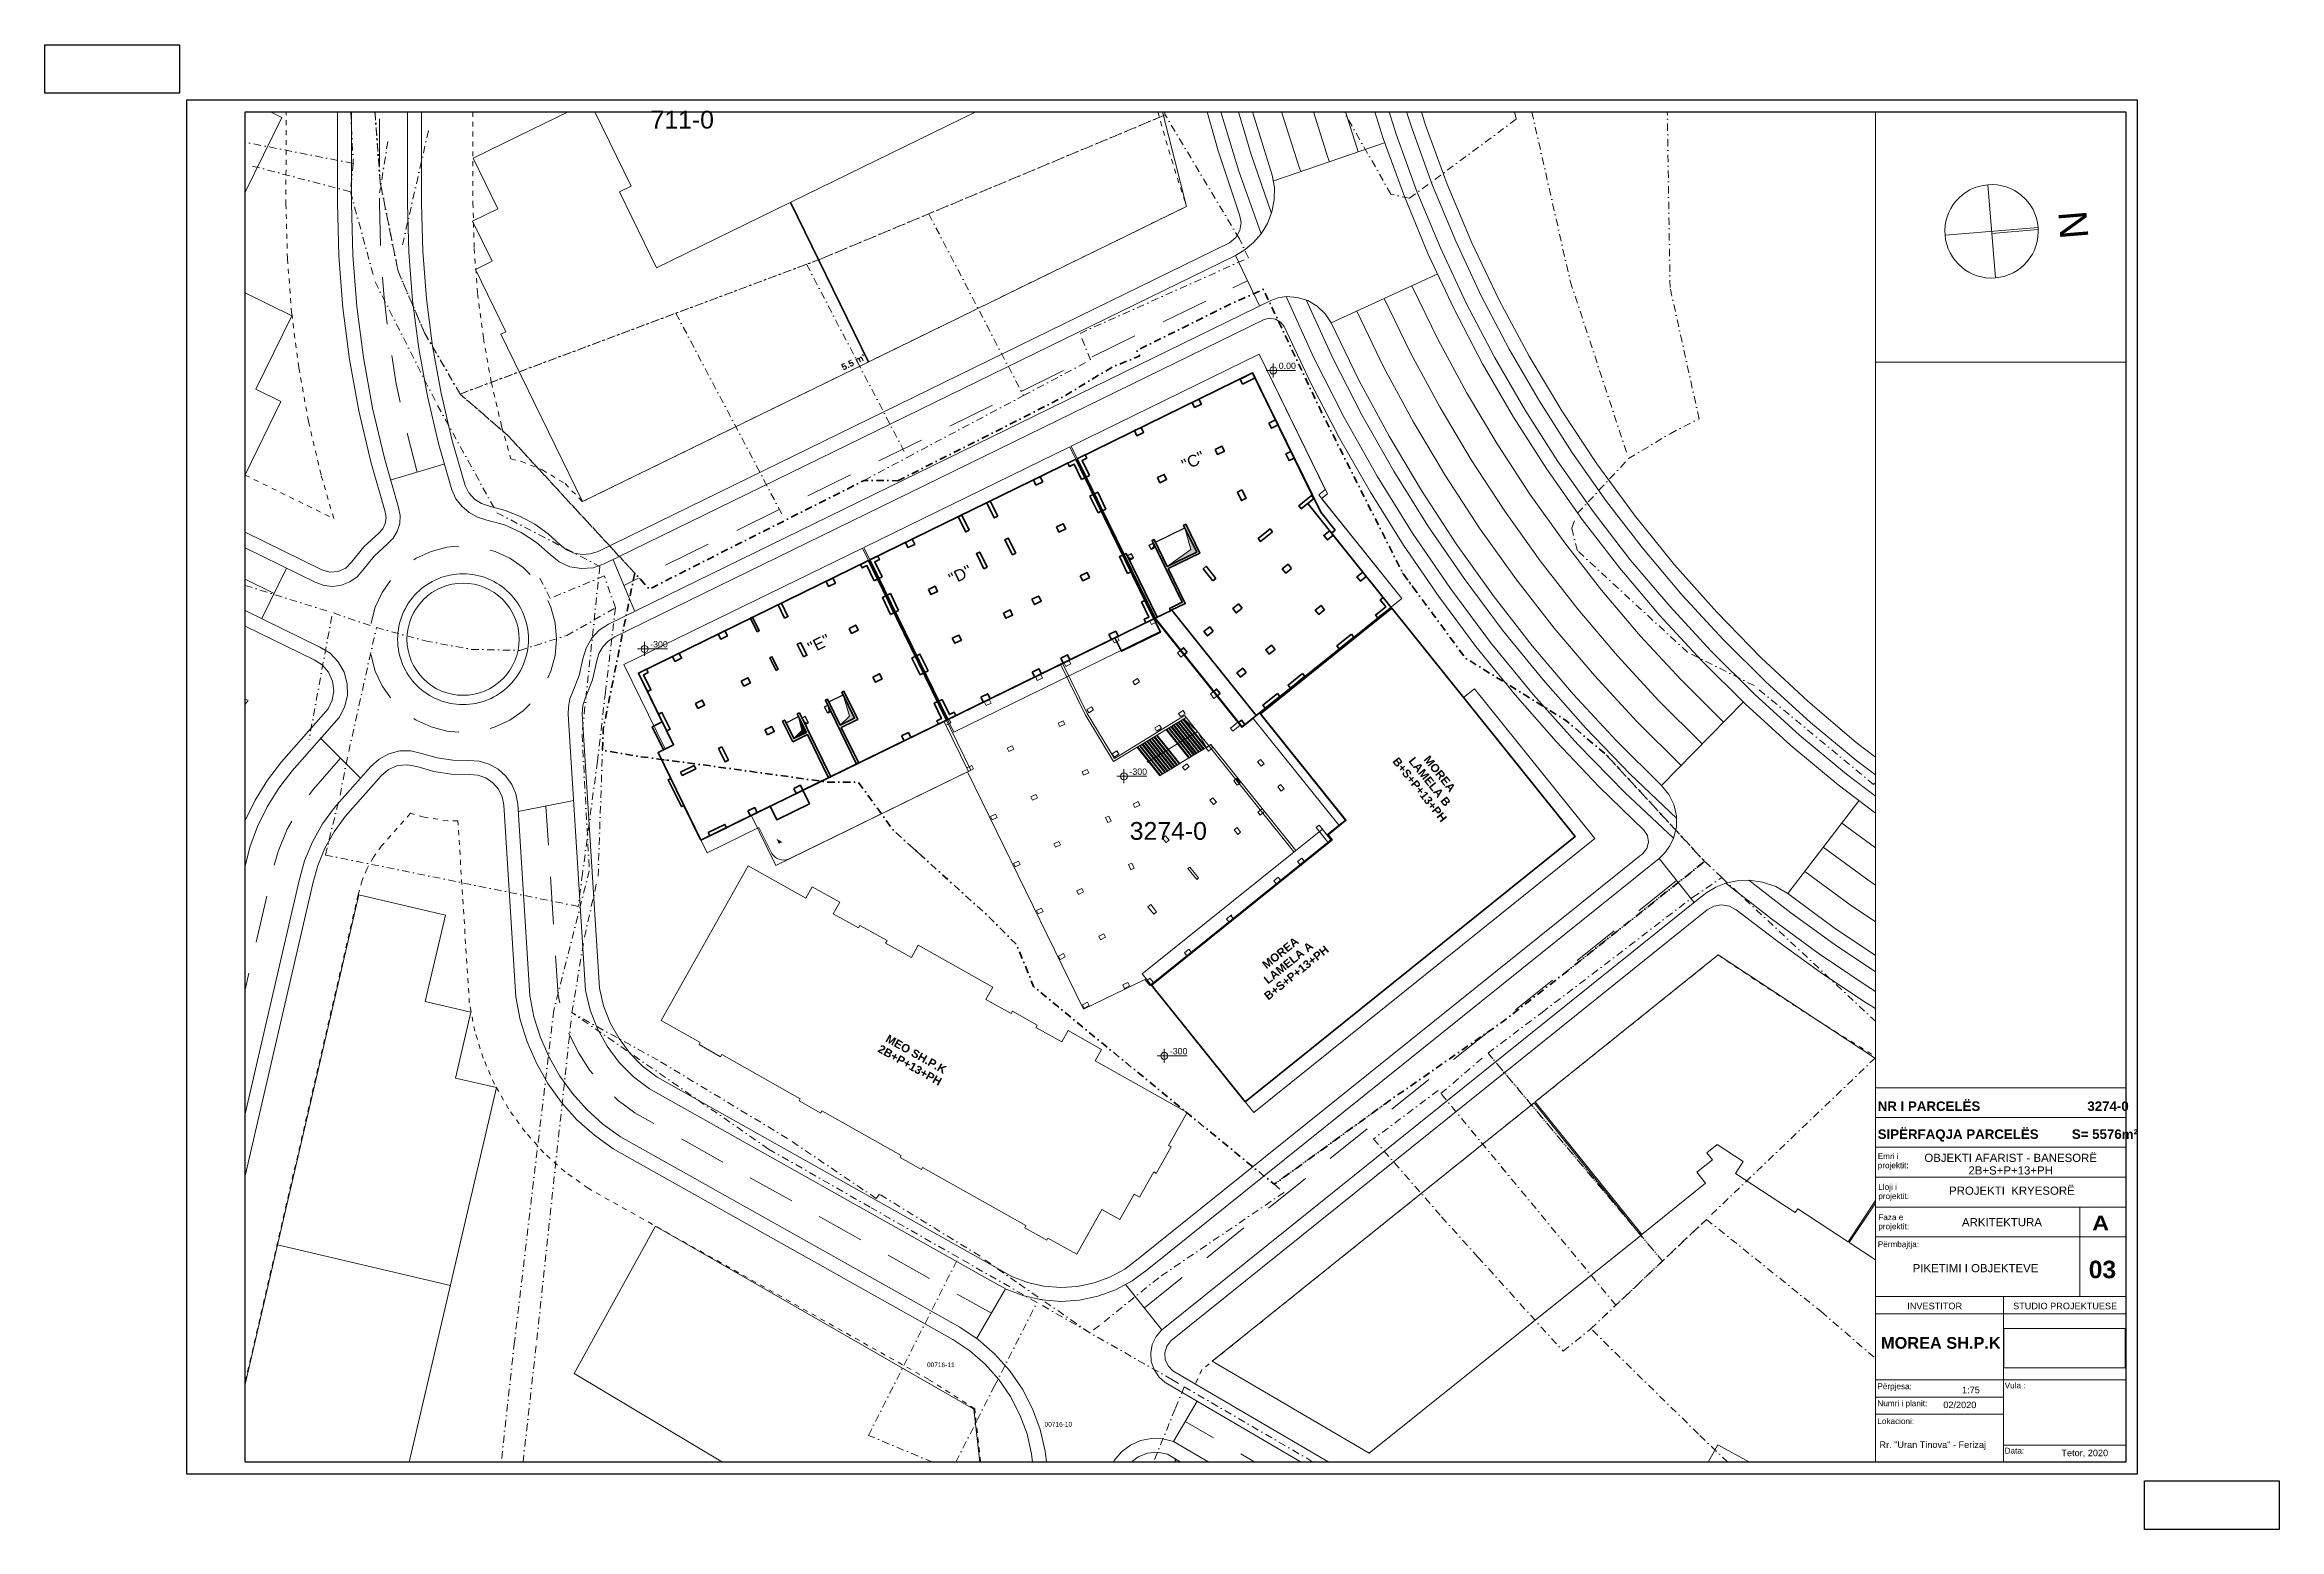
# Model space of a CAD drawing. Header units: centimetres. Extents: x 13137 to 37050, y -49019 to -33132.
import ezdxf

# ---------------------------------------------------------------- set-up
doc = ezdxf.new("R2010")
doc.units = ezdxf.units.CM
doc.header["$MEASUREMENT"] = 0
doc.header["$XCLIPFRAME"] = 0
doc.linetypes.add('Dashed', pattern=[105.833333, 52.916667, -52.916667])
doc.linetypes.add('Dot & Dashed', pattern=[167.569441, 79.375, -44.097222, 0, -44.097218])
for name, color, linetype, lineweight in [('2D Drafting - General_Pen_No__2', 8, 'Continuous', 15), ('A - Bodrumi -2 Polyline_Pen_No__75', 6, 'Continuous', 20), ('A - Fleta_Pen_No__1', 7, 'Continuous', 13), ('A - Fleta_Pen_No__42', 8, 'Continuous', 25), ('A - objekti 1 gjendja faktike_Pen_No__2', 8, 'Continuous', 15), ('A - Parcelat gjeodezike_Pen_No__101', 252, 'Continuous', 13), ('A - Parcelat_Pen_No__101', 252, 'Continuous', 13), ('A - Perdhesa Polyine_Pen_No__6', 5, 'Continuous', 35), ('A - Pllaka Perdhes_Pen_No__42', 8, 'Continuous', 25), ('A - Pllaka Suteren_Pen_No__42', 8, 'Continuous', 25), ('A - Rrugë_Pen_No__1', 7, 'Continuous', 13), ('A - Shtyllat_Pen_No__7', 7, 'Continuous', 35), ('A- Ndertesat_Pen_No__1', 7, 'Continuous', 13), ('A- Ndertesat_Pen_No__101', 252, 'Continuous', 13), ('AA - Vija ndërtimore_Pen_No__101', 252, 'Continuous', 13), ('AA - Vija ndërtimore_Pen_No__27', 7, 'Continuous', 35), ('Drawing & Figure_Pen_No__1', 7, 'Continuous', 13), ('Drawing & Figure_Pen_No__101', 252, 'Continuous', 13), ('Drawing & Figure_Pen_No__7', 7, 'Continuous', 35)]:
    doc.layers.add(name, color=color, linetype=linetype, lineweight=lineweight)
for name, color, linetype, lineweight, true_color in [('2D Drafting - General_Pen_No__82', 7, 'Continuous', 20, 0xaaaaaa), ('A - Bodrumi -1 Polyline_Pen_No__23', 7, 'Continuous', 20, 0xff6600), ('A - Dimensionimi_Pen_No__102', 7, 'Continuous', 13, 0xcccccc), ('A - Dimensionimi_Pen_No__176', 7, 'Continuous', 15, 0x93a0c6), ('A - Fleta_Pen_No__156', 7, 'Continuous', 20, 0x54689e), ('A - Fleta_Pen_No__161', 7, 'Continuous', 13, 0x6a6a6a), ('A - Kati karakteristik polyline_Pen_No__8', 7, 'Continuous', 35, 0xa80f02), ('A - Parcelat_Pen_No__102', 7, 'Continuous', 13, 0xcccccc), ('A - Parcelat_Pen_No__161', 7, 'Continuous', 13, 0x6a6a6a), ('A - Perdhesa Polyine_Pen_No__102', 7, 'Continuous', 13, 0xcccccc), ('A - Pllaka Perdhes_Pen_No__102', 7, 'Continuous', 13, 0xcccccc), ('A - Sutereni Polyline_Pen_No__4', 7, 'Continuous', 20, 0x029e21), ('Drawing & Figure_Pen_No__251', 7, 'Continuous', 13, 0xe8e8e8), ('Drawing & Figure_Pen_No__8', 7, 'Continuous', 35, 0xa80f02), ('Structural - Bearing_Pen_No__169', 7, 'Continuous', 13, 0x68b353)]:
    doc.layers.add(name, color=color, linetype=linetype, lineweight=lineweight, true_color=true_color)
doc.layers.add('A - Dimensionimi', color=7, linetype='Continuous')
doc.layers.add('Drawing & Figure', color=7, linetype='Continuous')
doc.styles.add('GENERATED_STYLE_1', font='arial.ttf')
doc.styles.add('GENERATED_STYLE_2', font='arialbd.ttf')
doc.styles.add('GENERATED_STYLE_3', font='')
doc.styles.get('GENERATED_STYLE_3').set_extended_font_data('Arial Black')
picture_1 = doc.add_image_def('image1.bmp', size_in_pixel=(1174, 380))

msp = doc.modelspace()

# ---------------------------------------------------------------- texts
at = {"layer": 'A - Dimensionimi_Pen_No__102', "color": 254, "linetype": 'Continuous', "lineweight": 13, "true_color": 0xcccccc, "char_height": 87.5, "attachment_point": 8, "style": 'GENERATED_STYLE_2'}
for s, insert, rotation, line_spacing_factor in [('\\A1;MOREA\\PLAMELA B\\PB+S+P+13+PH', (27817, -41132), 308.6929, 0.933377), ('\\A1;MOREA\\PLAMELA A\\PB+S+P+13+PH', (26560, -43098), 38.7807, 0.933377), ('\\A1;MEO SH.P.K\\P2B+P+13+PH', (22374, -44091), 330.6544, 0.93193)]:
    msp.add_mtext(s, dxfattribs=dict(at, insert=insert, rotation=rotation, line_spacing_factor=line_spacing_factor))
at = {"layer": 'A - Fleta_Pen_No__1', "color": 7, "linetype": 'Continuous', "lineweight": 13}
for s, insert, char_height, attachment_point, style in [('\\A1;NR I PARCELËS                             3274-0', (32752, -44543), 101.79, 7, 'GENERATED_STYLE_2'), ('\\A1;SIPËRFAQJA PARCELËS         S= 5576m²', (32752, -44870), 101.79, 7, 'GENERATED_STYLE_2'), ('\\A1;PROJEKTI  KRYESORË', (33516, -45440), 87.5, 7, 'GENERATED_STYLE_1'), ('\\A1;A', (35138, -45820), 156.8, 8, 'GENERATED_STYLE_3'), ('\\A1;ARKITEKTURA', (33654, -45777), 87.5, 7, 'GENERATED_STYLE_1'), ('\\A1;Përmbajtja:', (32753, -46018), 62.5, 7, 'GENERATED_STYLE_1'), ('\\A1;03', (35011, -46335), 188.1, 7, 'GENERATED_STYLE_2'), ('\\A1;PIKETIMI I OBJEKTEVE', (33799, -46269), 87.5, 8, 'GENERATED_STYLE_1'), ('\\A1;INVESTITOR', (33362, -46665), 70, 8, 'GENERATED_STYLE_1'), ('\\A1;STUDIO PROJEKTUESE', (34758, -46665), 70, 8, 'GENERATED_STYLE_1'), ('\\A1;MOREA SH.P.K', (33428, -47088), 125, 8, 'GENERATED_STYLE_2'), ('\\A1;Përpjesa:', (32749, -47538), 62.5, 7, 'GENERATED_STYLE_1'), ('\\A1;1:75', (33750, -47564), 70, 8, 'GENERATED_STYLE_1'), ('\\A1;Vula :', (34111, -47511), 62.5, 7, 'GENERATED_STYLE_1'), ('\\A1;Numri i planit:', (32749, -47720), 62.5, 7, 'GENERATED_STYLE_1'), ('\\A1;02/2020', (33631, -47723), 70, 8, 'GENERATED_STYLE_1'), ('\\A1;Lokacioni:', (32749, -47893), 62.5, 7, 'GENERATED_STYLE_1'), ('\\A1;Rr. "Uran Tinova" - Ferizaj', (33341, -48169), 70, 8, 'GENERATED_STYLE_1'), ('\\A1;Data:', (34111, -48209), 62.5, 7, 'GENERATED_STYLE_1'), ('\\A1;Tetor, 2020', (34968, -48249), 70, 8, 'GENERATED_STYLE_1')]:
    msp.add_mtext(s, dxfattribs=dict(at, insert=insert, char_height=char_height, attachment_point=attachment_point, style=style))
at = {"layer": 'A - Fleta_Pen_No__1', "color": 7, "linetype": 'Continuous', "lineweight": 13, "char_height": 62.5, "attachment_point": 7, "line_spacing_factor": 0.940037, "style": 'GENERATED_STYLE_1'}
for s, insert, width in [('\\A1;Emri i projektit:', (32753, -45174), 368.5), ('\\A1;Lloji i projektit:', (32759, -45503), 394.77), ('\\A1;Faza e projektit:', (32759, -45827), 394.77)]:
    msp.add_mtext(s, dxfattribs=dict(at, insert=insert, width=width))
at = {"layer": 'A - Fleta_Pen_No__156', "color": 165, "linetype": 'Continuous', "lineweight": 20, "true_color": 0x54689e, "insert": (34175, -45223), "char_height": 87.5, "attachment_point": 8, "line_spacing_factor": 0.921608, "style": 'GENERATED_STYLE_1'}
msp.add_mtext('\\A1;OBJEKTI AFARIST - BANESORË\\P2B+S+P+13+PH', dxfattribs=at)
at = {"layer": 'A - Fleta_Pen_No__161', "color": 251, "linetype": 'Continuous', "lineweight": 13, "true_color": 0x6a6a6a, "insert": (34684, -34922), "char_height": 300, "attachment_point": 7, "rotation": 274.694, "style": 'GENERATED_STYLE_1'}
msp.add_mtext('\\A1;N', dxfattribs=at)
at = {"layer": 'A - Parcelat_Pen_No__161', "color": 251, "linetype": 'Continuous', "lineweight": 13, "true_color": 0x6a6a6a, "char_height": 50, "attachment_point": 7, "style": 'GENERATED_STYLE_1'}
for s, insert in [('\\A1;00716-11', (22579, -47284)), ('\\A1;00716-10', (23837, -47920))]:
    msp.add_mtext(s, dxfattribs=dict(at, insert=insert))
at = {"layer": 'Drawing & Figure_Pen_No__1', "color": 7, "linetype": 'Continuous', "lineweight": 13, "insert": (21684, -36621), "char_height": 70, "attachment_point": 7, "rotation": 26.0489, "style": 'GENERATED_STYLE_2'}
msp.add_mtext("\\A1;5.5 m'", dxfattribs=at)
at = {"layer": 'Drawing & Figure_Pen_No__251', "color": 254, "linetype": 'Continuous', "lineweight": 13, "true_color": 0xe8e8e8, "insert": (19620, -34032), "char_height": 190, "attachment_point": 7, "style": 'GENERATED_STYLE_1'}
msp.add_mtext('\\A1;711-0', dxfattribs=at)
at = {"layer": 'Drawing & Figure_Pen_No__8', "color": 14, "linetype": 'Continuous', "lineweight": 35, "true_color": 0xa80f02, "char_height": 125, "attachment_point": 7, "rotation": 26.0459, "style": 'GENERATED_STYLE_1'}
for s, insert in [('\\A1;"C"', (25343, -37697)), ('\\A1;"D"', (22849, -38914)), ('\\A1;"E"', (21341, -39650))]:
    msp.add_mtext(s, dxfattribs=dict(at, insert=insert))
at = {"layer": 'Drawing & Figure_Pen_No__8', "color": 14, "linetype": 'Continuous', "lineweight": 35, "true_color": 0xa80f02, "insert": (24748, -41643), "char_height": 190, "attachment_point": 7, "style": 'GENERATED_STYLE_1'}
msp.add_mtext('\\A1;3274-0', dxfattribs=at)

# ---------------------------------------------------------------- blocks, each defined once
blk = doc.blocks.new('Dimension_1', base_point=(26284, -36618))
at = {"layer": 'A - Dimensionimi_Pen_No__176', "color": 253, "linetype": 'Continuous', "lineweight": 15, "true_color": 0x93a0c6}
for p, q in [((26284, -36693), (26284, -36543)), ((26209, -36618), (26359, -36618)), ((26359, -36618), (26523, -36618))]:
    blk.add_line(p, q, dxfattribs=at)
blk.add_circle((26284, -36618), 37.5, dxfattribs=at)
at = {"layer": 'A - Dimensionimi_Pen_No__176', "color": 253, "lineweight": 15, "true_color": 0x93a0c6, "insert": (26343, -36603), "char_height": 67.5, "attachment_point": 7, "style": 'GENERATED_STYLE_1'}
blk.add_mtext('\\A1;0.00', dxfattribs=at)
blk = doc.blocks.new('Dimension_2', base_point=(24686, -40961))
at = {"layer": 'A - Dimensionimi_Pen_No__176', "color": 253, "linetype": 'Continuous', "lineweight": 15, "true_color": 0x93a0c6}
for p, q in [((24686, -41036), (24686, -40886)), ((24611, -40961), (24761, -40961)), ((24761, -40961), (24930, -40961))]:
    blk.add_line(p, q, dxfattribs=at)
blk.add_circle((24686, -40961), 37.5, dxfattribs=at)
at = {"layer": 'A - Dimensionimi_Pen_No__176', "color": 253, "lineweight": 15, "true_color": 0x93a0c6, "insert": (24745, -40946), "char_height": 67.5, "attachment_point": 7, "style": 'GENERATED_STYLE_1'}
blk.add_mtext('\\A1;-300', dxfattribs=at)
blk = doc.blocks.new('Dimension_3', base_point=(25118, -43952))
at = {"layer": 'A - Dimensionimi_Pen_No__176', "color": 253, "linetype": 'Continuous', "lineweight": 15, "true_color": 0x93a0c6}
for p, q in [((25043, -43952), (25193, -43952)), ((25118, -44027), (25118, -43877)), ((25193, -43952), (25362, -43952))]:
    blk.add_line(p, q, dxfattribs=at)
blk.add_circle((25118, -43952), 37.5, dxfattribs=at)
at = {"layer": 'A - Dimensionimi_Pen_No__176', "color": 253, "lineweight": 15, "true_color": 0x93a0c6, "insert": (25177, -43937), "char_height": 67.5, "attachment_point": 7, "style": 'GENERATED_STYLE_1'}
blk.add_mtext('\\A1;-300', dxfattribs=at)
blk = doc.blocks.new('Dimension_4', base_point=(19557, -39598))
at = {"layer": 'A - Dimensionimi_Pen_No__176', "color": 253, "linetype": 'Continuous', "lineweight": 15, "true_color": 0x93a0c6}
for p, q in [((19482, -39598), (19632, -39598)), ((19557, -39673), (19557, -39523)), ((19632, -39598), (19801, -39598))]:
    blk.add_line(p, q, dxfattribs=at)
blk.add_circle((19557, -39598), 37.5, dxfattribs=at)
at = {"layer": 'A - Dimensionimi_Pen_No__176', "color": 253, "lineweight": 15, "true_color": 0x93a0c6, "insert": (19616, -39583), "char_height": 67.5, "attachment_point": 7, "style": 'GENERATED_STYLE_1'}
blk.add_mtext('\\A1;-300', dxfattribs=at)

# ---------------------------------------------------------------- hatches: boundary and pattern name
at = {"layer": '2D Drafting - General_Pen_No__82', "linetype": 'Continuous', "lineweight": 0, "true_color": 0x2a2a2a}
for points in [[(24977, -38533), (25003, -38507), (25000, -38466), (25022, -38511)], [(25337, -38301), (25401, -38535), (25150, -38716), (25465, -38562)], [(24789, -38625), (24751, -38628), (24722, -38602), (24744, -38647)], [(21681, -40088), (21751, -40318), (21651, -40415), (21804, -40340)], [(21205, -40321), (21241, -40470), (21153, -40558), (21288, -40492)], [(21240, -40337), (21273, -40405), (21309, -40387), (21278, -40388)], [(21516, -40286), (21552, -40268), (21519, -40201), (21533, -40263)]]:
    msp.add_hatch(color=250, dxfattribs=at).paths.add_polyline_path(points)
at = {"layer": 'Structural - Bearing_Pen_No__169', "linetype": 'Continuous', "lineweight": 0, "true_color": 0x1a2c14}
msp.add_hatch(color=88, dxfattribs=at).paths.add_polyline_path([(20968, -41629), (21030, -41664), (20994, -41682)])

# ---------------------------------------------------------------- linework, layer by layer
at = {"layer": '2D Drafting - General_Pen_No__2', "color": 8, "linetype": 'Continuous', "lineweight": 15, "flags": 128}
for points in [[(24977, -38533), (25003, -38507), (25000, -38466), (25022, -38511)], [(25337, -38301), (25401, -38535), (25150, -38716), (25465, -38562)], [(24789, -38625), (24751, -38628), (24722, -38602), (24744, -38647)], [(21681, -40088), (21751, -40318), (21651, -40415), (21804, -40340)], [(21205, -40321), (21241, -40470), (21153, -40558), (21288, -40492)], [(21240, -40337), (21273, -40405), (21309, -40387), (21278, -40388)], [(21516, -40286), (21552, -40268), (21519, -40201), (21533, -40263)]]:
    msp.add_lwpolyline(points, close=True, dxfattribs=at)
at = {"layer": 'A - Bodrumi -1 Polyline_Pen_No__23', "color": 30, "linetype": 'Continuous', "lineweight": 20, "true_color": 0xff6600}
for points in [[(24120, -37427), (25020, -39269), (25950, -40430), (27661, -39060), (26802, -37987), (26863, -37938), (26132, -36444)], [(24120, -37427), (25020, -39269), (25950, -40430), (27661, -39060), (26770, -37948), (26840, -37892), (26132, -36444)], [(22801, -40354), (25007, -39276), (24172, -37568), (21967, -38646)], [(22787, -40360), (20159, -41644), (19701, -40706), (19867, -40624), (19491, -39856), (21953, -38653)], [(25018, -39276), (20701, -41385), (20960, -41916), (23013, -40912), (24255, -43454), (24910, -43134), (24963, -43200), (26900, -41640), (26857, -41586), (27052, -41429), (26137, -40287), (25949, -40437)], [(25018, -39276), (22763, -40378), (23022, -40908), (23013, -40912), (24255, -43454), (24910, -43134), (24963, -43200), (26900, -41640), (26857, -41586), (26988, -41487), (26070, -40341), (25949, -40437)], [(24982, -39338), (25035, -39311), (25018, -39276), (24964, -39302)], [(24582, -39533), (24635, -39507), (24618, -39471), (24564, -39497)], [(25296, -39686), (25258, -39639), (25290, -39614), (25327, -39661)], [(23759, -39935), (23813, -39909), (23796, -39873), (23742, -39899)], [(24065, -39786), (24119, -39759), (24101, -39724), (24047, -39750)], [(24853, -39950), (24802, -39981), (24781, -39947), (24832, -39916)], [(23211, -40203), (23265, -40177), (23248, -40141), (23194, -40167)], [(25643, -40055), (25680, -40102), (25649, -40127), (25612, -40080)], [(22834, -40387), (22780, -40414), (22763, -40378), (22816, -40351)], [(24055, -40403), (24001, -40429), (23983, -40393), (24037, -40367)], [(24361, -40250), (24310, -40281), (24289, -40247), (24340, -40216)], [(25087, -40446), (25035, -40477), (25015, -40443), (25066, -40412)], [(25341, -40291), (25290, -40322), (25269, -40288), (25320, -40257)], [(25828, -40445), (25906, -40383), (25931, -40414), (25853, -40477)], [(23507, -40671), (23453, -40697), (23435, -40661), (23489, -40635)], [(25565, -40660), (25612, -40622), (25637, -40653), (25590, -40691)], [(23076, -40881), (23022, -40908), (23004, -40872), (23058, -40846)], [(24309, -40923), (24255, -40949), (24238, -40914), (24292, -40887)], [(24631, -40724), (24580, -40755), (24559, -40721), (24610, -40690)], [(25312, -40863), (25359, -40826), (25384, -40857), (25337, -40895)], [(26147, -40780), (26185, -40827), (26154, -40852), (26116, -40805)], [(25892, -40986), (25929, -41032), (25898, -41057), (25861, -41011)], [(26363, -41047), (26400, -41094), (26369, -41119), (26332, -41073)], [(23330, -41402), (23276, -41428), (23258, -41392), (23312, -41366)], [(23761, -41191), (23707, -41217), (23690, -41181), (23744, -41155)], [(24785, -41258), (24839, -41232), (24856, -41268), (24802, -41294)], [(25639, -41190), (25676, -41236), (25645, -41261), (25607, -41215)], [(26189, -41339), (26143, -41377), (26118, -41346), (26164, -41308)], [(24514, -41457), (24488, -41403), (24524, -41386), (24550, -41440)], [(25131, -41598), (25169, -41645), (25138, -41670), (25100, -41623)], [(25897, -41510), (25935, -41557), (25904, -41582), (25866, -41535)], [(26775, -41484), (26900, -41640), (26868, -41665), (26744, -41509)], [(24007, -41694), (23953, -41720), (23936, -41685), (23989, -41658)], [(26616, -41868), (26569, -41906), (26544, -41874), (26591, -41837)], [(23576, -41905), (23522, -41931), (23504, -41895), (23558, -41869)], [(24770, -41889), (24796, -41943), (24760, -41960), (24734, -41906)], [(25390, -41932), (25485, -42048), (25465, -42064), (25371, -41947)], [(26363, -42072), (26316, -42110), (26291, -42078), (26338, -42041)], [(24253, -42197), (24199, -42224), (24181, -42188), (24235, -42161)], [(23822, -42408), (23768, -42434), (23750, -42398), (23804, -42372)], [(24973, -42332), (25036, -42410), (25005, -42435), (24942, -42357)], [(25856, -42481), (25809, -42518), (25784, -42487), (25831, -42450)], [(24490, -42682), (24436, -42709), (24419, -42673), (24472, -42646)], [(24059, -42893), (24005, -42920), (23987, -42884), (24041, -42857)], [(25406, -42843), (25359, -42881), (25334, -42850), (25381, -42812)], [(24745, -43203), (24691, -43230), (24673, -43194), (24727, -43168)], [(24971, -43194), (24933, -43147), (24964, -43122), (25002, -43169)], [(24313, -43414), (24259, -43441), (24242, -43405), (24296, -43378)]]:
    msp.add_lwpolyline(points, close=True, dxfattribs=at)
at = {"layer": 'A - Bodrumi -2 Polyline_Pen_No__75', "color": 6, "linetype": 'Continuous', "lineweight": 20}
msp.add_lwpolyline([(22867, -40488), (25072, -39410), (24106, -37434), (21901, -38512)], close=True, dxfattribs=at)
msp.add_lwpolyline([(22867, -40488), (25072, -39410), (24106, -37434), (21901, -38512)], close=True, dxfattribs=at)
msp.add_lwpolyline([(23049, -40895), (21110, -41842, -0.414214), (20910, -41773), (20780, -41508), (20225, -41779), (19701, -40706), (19777, -40668), (19336, -39765), (21887, -38518)], format="xyb", close=True, dxfattribs=at)
msp.add_lwpolyline([(23049, -40895), (21110, -41842, -0.414214), (20910, -41773), (20780, -41508), (20225, -41779), (19701, -40706), (19777, -40668), (19336, -39765), (21887, -38518)], format="xyb", close=True, dxfattribs=at)
at = {"layer": 'A - Fleta_Pen_No__161', "color": 251, "linetype": 'Continuous', "lineweight": 13, "true_color": 0x6a6a6a}
for p, q in [((34012, -35627), (33930, -34631)), ((34469, -35088), (33473, -35170)), ((33973, -35151), (34471, -35110)), ((32727, -36529), (35406, -36529))]:
    msp.add_line(p, q, dxfattribs=at)
for points in [[(32727, -44612), (32727, -33850)], [(32727, -44294), (35406, -44294)], [(32727, -44612), (35406, -44612)], [(32727, -44931), (32727, -44612)], [(32727, -44931), (35406, -44931)], [(32727, -45250), (32727, -44931)], [(35406, -44931), (32727, -44931)], [(32727, -45570), (32727, -45250)], [(32727, -45250), (35406, -45250)], [(35406, -45250), (32727, -45250)], [(32727, -45889), (32727, -45570)], [(35406, -45570), (32727, -45570)], [(32727, -45570), (35406, -45570)], [(35409, -45570), (32729, -45570)], [(34915, -45570), (34915, -46529)], [(34915, -45570), (34915, -46529)], [(34915, -45570), (35406, -45570)], [(34915, -45889), (34915, -45570)], [(32727, -46529), (32727, -45889)], [(35406, -45889), (32727, -45889)], [(32727, -45889), (34915, -45889)], [(35409, -45889), (32729, -45889)], [(35409, -45889), (32729, -45889)], [(34915, -45889), (35406, -45889)], [(34915, -46529), (34915, -45889)], [(35406, -45889), (34915, -45889)], [(34915, -45889), (34915, -46529)], [(32727, -46714), (32727, -46529)], [(32727, -46714), (32727, -46529)], [(32727, -46529), (34097, -46529)], [(32727, -46529), (34097, -46529)], [(34915, -46529), (32727, -46529)], [(32727, -46714), (32727, -46529)], [(32727, -46714), (32727, -46529)], [(32729, -46529), (35409, -46529)], [(35406, -46529), (32729, -46529)], [(32729, -46529), (35406, -46529)], [(34097, -46529), (35406, -46529)], [(34097, -46529), (34097, -46714)], [(34097, -46529), (34097, -46714)], [(34097, -46714), (34097, -46529)], [(34097, -46529), (34097, -46714)], [(34097, -46807), (34097, -46529)], [(35406, -46529), (34915, -46529)], [(32727, -47439), (32727, -46714)], [(32727, -47439), (32727, -46714)], [(34097, -46714), (32727, -46714)], [(34097, -46714), (32727, -46714)], [(32727, -46714), (34097, -46714)], [(34097, -46714), (35406, -46714)], [(34097, -46714), (34097, -47439)], [(34097, -47439), (34097, -46807)], [(34097, -47322), (34097, -47507)], [(34097, -47322), (34097, -47507)], [(34097, -47507), (34097, -47322)], [(34097, -47419), (32727, -47419)], [(32727, -47624), (32727, -47439)], [(32727, -47624), (32727, -47439)], [(32727, -47624), (32727, -47439)], [(32727, -47624), (32727, -47439)], [(34097, -47419), (35406, -47419)], [(34097, -47507), (34097, -48184)], [(34097, -47787), (34097, -47507)], [(34097, -47605), (32727, -47605)], [(32727, -47605), (34097, -47605)], [(34097, -47605), (32727, -47605)], [(32727, -48300), (32727, -47624)], [(32727, -48300), (32727, -47624)], [(32727, -47787), (34097, -47787)], [(34097, -48300), (34097, -47787)], [(35406, -48117), (34097, -48117)]]:
    msp.add_lwpolyline(points, dxfattribs=at)
for start, end in [(94.694, 274.694), (274.694, 94.694)]:
    msp.add_arc((33971, -35129), 500, start, end, dxfattribs=at)
at = {"layer": 'A - Fleta_Pen_No__42', "color": 8, "linetype": 'Continuous', "lineweight": 25}
for points in [[(14581, -33650), (13137, -33650), (13137, -33132), (14581, -33132)], [(14656, -48425), (35531, -48425), (35531, -33725), (14656, -33725)], [(15281, -33850), (35406, -33850), (35406, -48300), (15281, -48300)], [(37050, -49019), (35606, -49019), (35606, -48500), (37050, -48500)]]:
    msp.add_lwpolyline(points, close=True, dxfattribs=at)
at = {"layer": 'A - Kati karakteristik polyline_Pen_No__8', "color": 14, "linetype": 'Continuous', "lineweight": 35, "true_color": 0xa80f02}
for points in [[(25020, -39269), (25197, -39182), (26100, -40310), (27544, -39154), (26907, -38358), (26946, -38326), (26792, -38134), (26063, -36644), (24186, -37562)], [(22801, -40354), (24589, -39480), (24659, -39623), (25077, -39419), (24172, -37568), (21967, -38646)], [(20159, -41644), (20901, -41282), (20971, -41426), (21321, -41255), (21251, -41111), (22787, -40360), (21953, -38653), (19491, -39856), (19746, -40377), (19638, -40430), (19759, -40677), (19701, -40706), (19837, -40984), (19810, -40997), (19950, -41285), (19977, -41272)]]:
    msp.add_lwpolyline(points, close=True, dxfattribs=at)
at = {"layer": 'A - objekti 1 gjendja faktike_Pen_No__2', "color": 8, "linetype": 'Dot & Dashed', "lineweight": 15}
for points in [[(29847, -40730), (30900, -41872)], [(30900, -41872), (29332, -43123)]]:
    msp.add_lwpolyline(points, dxfattribs=at)
at = {"layer": 'A - Parcelat gjeodezike_Pen_No__101', "color": 252, "linetype": 'Dot & Dashed', "lineweight": 13}
for points in [[(32727, -43972), (30920, -45702), (30449, -46148), (28582, -43923), (29161, -43488), (30775, -42254), (31085, -42045), (32727, -43581)], [(31149, -48300), (30835, -48000), (29683, -46873), (30920, -45702), (32146, -46688), (32727, -47189)]]:
    msp.add_lwpolyline(points, dxfattribs=at)
for points in [[(29951, -46620), (28077, -44356), (28582, -43923), (30449, -46148)], [(29385, -47112), (29683, -46873), (29951, -46620), (28049, -44322), (27357, -44842), (28086, -45675), (28474, -46105)]]:
    msp.add_lwpolyline(points, close=True, dxfattribs=at)
at = {"layer": 'A - Parcelat_Pen_No__101', "color": 252, "linetype": 'Dot & Dashed', "lineweight": 13}
for points in [[(16412, -33850), (16439, -34402)], [(16671, -33850), (16728, -34609), (16918, -35554), (17202, -36215), (17582, -36870), (21439, -35426), (25128, -33884), (25121, -33850)], [(25922, -35211), (25128, -33884), (21439, -35426), (17582, -36870), (18092, -37313), (19451, -38787)], [(27543, -34732), (27040, -33850)], [(28884, -33929), (27741, -34776)], [(28864, -33850), (28884, -33929)], [(29051, -33850), (29462, -35664)], [(30530, -35730), (30501, -33850)], [(16439, -34402), (15281, -34176)], [(16809, -34167), (16721, -34718)], [(17244, -34053), (16950, -35344)], [(16409, -34707), (15281, -34410)], [(16439, -34402), (16409, -34707)], [(16409, -34707), (16673, -35671)], [(27741, -34776), (27543, -34732)], [(26018, -35414), (25922, -35211)], [(16673, -35671), (17341, -36992)], [(29462, -35664), (30086, -37561)], [(30841, -37134), (30530, -35730)], [(17341, -36992), (17975, -38140)], [(30086, -37561), (30530, -37295)], [(30530, -37295), (30841, -37134)], [(29541, -38146), (30086, -37561)], [(17975, -38140), (19078, -38715)], [(29478, -38301), (29541, -38146)], [(29539, -38547), (29478, -38301)], [(30717, -39633), (29539, -38547)], [(18436, -38839), (18546, -39057)], [(19245, -39158), (19125, -38817), (18546, -39057)], [(16210, -39246), (15966, -40568)], [(31430, -39991), (30717, -39633)], [(32709, -41048), (31430, -39991)], [(26400, -45414), (25058, -46326), (24425, -46837), (24319, -46914), (23536, -46374), (23146, -46096), (22069, -45432), (22035, -45478), (21086, -44837), (19702, -44000), (18779, -43490), (18913, -42683), (19059, -42029), (19106, -40682)], [(18965, -41971), (18585, -43467)], [(31085, -42045), (30900, -41872)], [(18585, -43467), (18164, -47014)], [(18403, -46990), (18779, -43490)], [(20883, -44949), (18779, -43490)], [(20883, -44949), (21981, -45577)], [(26294, -45327), (26400, -45414)], [(22915, -46111), (21981, -45577)], [(21952, -48013), (22915, -46111)], [(23756, -46592), (22915, -46111)], [(23299, -47489), (23756, -46592)], [(24319, -46914), (23756, -46592)], [(18164, -47014), (18023, -48300)], [(18256, -48300), (18403, -46990)], [(25200, -47417), (24319, -46914)], [(22887, -48300), (23299, -47489)], [(25200, -47417), (25331, -47494)], [(25331, -47494), (25234, -47731)], [(25331, -47494), (26644, -48259)], [(25234, -47731), (25002, -48300)], [(22638, -48300), (21952, -48013)], [(26644, -48259), (26709, -48300)]]:
    msp.add_lwpolyline(points, dxfattribs=at)
msp.add_lwpolyline([(19245, -39158), (19138, -40059), (19052, -40801), (18892, -42001), (18847, -42353), (16142, -41803), (16298, -41164), (16390, -40697), (16687, -39370), (17208, -39511), (17703, -39603), (18220, -39614), (18725, -39454)], close=True, dxfattribs=at)
at = {"layer": 'A - Parcelat_Pen_No__102', "color": 254, "linetype": 'Dot & Dashed', "lineweight": 13, "true_color": 0xcccccc}
for p, q in [((16809, -34167), (16809, -34167)), ((17243, -34051), (17243, -34051)), ((17021, -35437), (17021, -35437)), ((17164, -35897), (17164, -35897)), ((18436, -38839), (18436, -38839)), ((16227, -39213), (16227, -39213)), ((19245, -39158), (19245, -39158)), ((16210, -39246), (16210, -39246)), ((16687, -39370), (16687, -39370)), ((18725, -39454), (18725, -39454)), ((17208, -39511), (17208, -39511)), ((17703, -39603), (17703, -39603)), ((18220, -39614), (18220, -39614)), ((19138, -40059), (19138, -40059)), ((15966, -40568), (15966, -40568)), ((16390, -40697), (16390, -40697)), ((19052, -40801), (19052, -40801)), ((16298, -41164), (16298, -41164)), ((18892, -42001), (18892, -42001)), ((18856, -42354), (18856, -42354))]:
    msp.add_line(p, q, dxfattribs=at)
for points in [[(16728, -34609), (16671, -33850)], [(21439, -35426), (25128, -33884)], [(25128, -33884), (25121, -33850)], [(25922, -35211), (25128, -33884)], [(16918, -35554), (16728, -34609)], [(17202, -36215), (16918, -35554)], [(17582, -36870), (21439, -35426)], [(17582, -36870), (17202, -36215)], [(18092, -37313), (17582, -36870)], [(19451, -38787), (18092, -37313)], [(19078, -38715), (18887, -40511)], [(15281, -38918), (16227, -39213), (16687, -39370), (17208, -39511), (17703, -39603), (18220, -39614), (18725, -39454), (19245, -39158)], [(19501, -38841), (19508, -38849)], [(27667, -38784), (27777, -38933)], [(18887, -40511), (18965, -41971)], [(19114, -40456), (19114, -40456)], [(19737, -40780), (19868, -40797)], [(32727, -41029), (32709, -41048)], [(25820, -42460), (25842, -42444)], [(27523, -44435), (26294, -45327)], [(25348, -44551), (25361, -44562)]]:
    msp.add_lwpolyline(points, dxfattribs=at)
at = {"layer": 'A - Perdhesa Polyine_Pen_No__102', "color": 254, "linetype": 'Continuous', "lineweight": 13, "true_color": 0xcccccc}
for points in [[(26505, -41770), (25352, -40331), (24576, -40804), (24272, -40300), (24011, -39767)], [(25336, -40312), (24585, -40769), (24294, -40288), (24034, -39756)], [(25336, -40312), (25352, -40331)], [(25595, -40635), (25615, -40619)], [(26525, -41755), (25615, -40619)]]:
    msp.add_lwpolyline(points, dxfattribs=at)
at = {"layer": 'A - Perdhesa Polyine_Pen_No__6', "color": 5, "linetype": 'Continuous', "lineweight": 35}
for points in [[(24186, -37562), (25020, -39269), (25950, -40430), (27544, -39154), (26653, -38042), (26720, -37988), (26063, -36644)], [(22801, -40354), (25007, -39276), (24172, -37568), (21967, -38646)], [(22787, -40360), (20160, -41644), (19701, -40706), (19867, -40624), (19491, -39856), (21953, -38653)], [(24980, -43195), (25982, -44443), (29514, -41606), (27554, -39163), (26148, -40293), (27062, -41431), (26870, -41586), (26914, -41641)]]:
    msp.add_lwpolyline(points, close=True, dxfattribs=at)
at = {"layer": 'A - Pllaka Perdhes_Pen_No__102', "color": 254, "linetype": 'Continuous', "lineweight": 13, "true_color": 0xcccccc}
for points in [[(25223, -40410), (25188, -40431), (25432, -40734), (25466, -40714)], [(25223, -40410), (25197, -40426), (25440, -40729), (25466, -40714)], [(25248, -40394), (25214, -40415), (25457, -40719), (25492, -40698)], [(25248, -40394), (25223, -40410), (25466, -40714), (25492, -40698)], [(25274, -40379), (25240, -40400), (25483, -40703), (25518, -40682)], [(25274, -40379), (25248, -40394), (25492, -40698), (25518, -40682)], [(25300, -40363), (25266, -40384), (25509, -40687), (25543, -40666)], [(25300, -40363), (25274, -40379), (25518, -40682), (25543, -40666)], [(25326, -40347), (25291, -40368), (25535, -40672), (25569, -40651)], [(25326, -40347), (25300, -40363), (25543, -40666), (25569, -40651)], [(25352, -40331), (25317, -40352), (25561, -40656), (25595, -40635)], [(25352, -40331), (25326, -40347), (25569, -40651), (25595, -40635)], [(24861, -40630), (24827, -40651), (25070, -40955), (25104, -40934)], [(24861, -40630), (24835, -40646), (25078, -40950), (25104, -40934)], [(24887, -40615), (24852, -40636), (25096, -40939), (25130, -40918)], [(24887, -40615), (24861, -40630), (25104, -40934), (25130, -40918)], [(24913, -40599), (24878, -40620), (25122, -40923), (25156, -40902)], [(24913, -40599), (24887, -40615), (25130, -40918), (25156, -40902)], [(24938, -40583), (24904, -40604), (25147, -40908), (25182, -40887)], [(24938, -40583), (24913, -40599), (25156, -40902), (25182, -40887)], [(24964, -40567), (24930, -40588), (25173, -40892), (25208, -40871)], [(24964, -40567), (24938, -40583), (25182, -40887), (25208, -40871)], [(24990, -40552), (24956, -40573), (25199, -40876), (25233, -40855)], [(24990, -40552), (24964, -40567), (25208, -40871), (25233, -40855)], [(25016, -40536), (24982, -40557), (25225, -40860), (25259, -40839)], [(25016, -40536), (24990, -40552), (25233, -40855), (25259, -40839)], [(25042, -40520), (25007, -40541), (25251, -40845), (25285, -40824)], [(25042, -40520), (25016, -40536), (25259, -40839), (25285, -40824)], [(25145, -40457), (25033, -40525), (25277, -40829), (25388, -40761)], [(25145, -40457), (25042, -40520), (25285, -40824), (25388, -40761)], [(25171, -40442), (25137, -40462), (25380, -40766), (25414, -40745)], [(25171, -40442), (25145, -40457), (25388, -40761), (25414, -40745)], [(25197, -40426), (25162, -40447), (25406, -40750), (25440, -40729)], [(25197, -40426), (25171, -40442), (25414, -40745), (25440, -40729)]]:
    msp.add_lwpolyline(points, close=True, dxfattribs=at)
for points in [[(25473, -40483), (25326, -40347)], [(24948, -40803), (25473, -40483)], [(25473, -40483), (25569, -40651)]]:
    msp.add_lwpolyline(points, dxfattribs=at)
msp.add_circle((24948, -40803), 11.5, dxfattribs=at)
at = {"layer": 'A - Pllaka Perdhes_Pen_No__42', "color": 8, "linetype": 'Continuous', "lineweight": 25}
for points in [[(25022, -38511), (24977, -38533), (24956, -38488), (25000, -38466)], [(25023, -38455), (25337, -38301), (25465, -38562), (25150, -38716)], [(24744, -38647), (24789, -38625), (24767, -38580), (24722, -38602)]]:
    msp.add_lwpolyline(points, close=True, dxfattribs=at)
at = {"layer": 'A - Pllaka Suteren_Pen_No__42', "color": 8, "linetype": 'Continuous', "lineweight": 25}
for points in [[(21804, -40340), (21651, -40415), (21528, -40163), (21681, -40088)], [(21153, -40558), (21070, -40387), (21205, -40321), (21288, -40492)], [(21273, -40405), (21309, -40387), (21276, -40320), (21240, -40337)], [(21552, -40268), (21516, -40286), (21483, -40219), (21519, -40201)]]:
    msp.add_lwpolyline(points, close=True, dxfattribs=at)
at = {"layer": 'A - Rrugë_Pen_No__1', "color": 7, "linetype": 'Continuous', "lineweight": 13}
for points in [[(16269, -34833), (16270, -33850)], [(16420, -34833), (16420, -33850)], [(16720, -34434), (16720, -33926)], [(17020, -34833), (17020, -33850)], [(17170, -34832), (17170, -33850)], [(25576, -33850), (25695, -34268)], [(25722, -33850), (25917, -34487)], [(26048, -34307), (25912, -33850)], [(26078, -33908), (26063, -33850)], [(26274, -34529), (26078, -33908)], [(26561, -34443), (26374, -33850)], [(26869, -34338), (26715, -33850)], [(27177, -34233), (27056, -33850)], [(27461, -34137), (27371, -33850)], [(27598, -34090), (27523, -33850)], [(27769, -34033), (27711, -33850)], [(27911, -33984), (27869, -33850)], [(26289, -34589), (27476, -34182)], [(27687, -34757), (27461, -34137)], [(27822, -34704), (27598, -34090)], [(27989, -34638), (27769, -34033)], [(28145, -34624), (27911, -33984)], [(25695, -34268), (25923, -34952)], [(26265, -34939), (26048, -34307)], [(26885, -34385), (26869, -34338)], [(27192, -34279), (27177, -34233)], [(16761, -34465), (16760, -34464)], [(25917, -34487), (26153, -35157)], [(26296, -34659), (26274, -34529)], [(26295, -34791), (26296, -34659)], [(26578, -34490), (26561, -34443)], [(28237, -35234), (27989, -34638)], [(28408, -35251), (28145, -34624)], [(16284, -35391), (16269, -34833)], [(16434, -35383), (16420, -34833)], [(16720, -34833), (16720, -34773)], [(16730, -35281), (16720, -34833)], [(17033, -35351), (17020, -34833)], [(17183, -35343), (17170, -34832)], [(26270, -34921), (26295, -34791)], [(27939, -35366), (27687, -34757)], [(28072, -35307), (27822, -34704)], [(25925, -35121), (25882, -35196)], [(25923, -34952), (25939, -35036)], [(25939, -35036), (25925, -35121)], [(26153, -35157), (26222, -35044)], [(26222, -35044), (26270, -34921)], [(16477, -35933), (16434, -35383)], [(17073, -35868), (17033, -35351)], [(17223, -35852), (17183, -35343)], [(25816, -35251), (19059, -38554)], [(25879, -35387), (19125, -38689)], [(25882, -35196), (25816, -35251)], [(25982, -35325), (25879, -35387)], [(26138, -35928), (25879, -35387)], [(26074, -35248), (25982, -35325)], [(26153, -35157), (26074, -35248)], [(28219, -35963), (27939, -35366)], [(28349, -35898), (28072, -35307)], [(28510, -35818), (28237, -35234)], [(28701, -35866), (28408, -35251)], [(16328, -35948), (16284, -35391)], [(16765, -35802), (16753, -35619)], [(26904, -36110), (28039, -35587)], [(16803, -36124), (16765, -35802)], [(17140, -36383), (17073, -35868)], [(17288, -36358), (17223, -35852)], [(25850, -35735), (26007, -35658)], [(26338, -35842), (26257, -35870)], [(26423, -35828), (26338, -35842)], [(26719, -36482), (26423, -35828)], [(26423, -35828), (26541, -35836)], [(26541, -35836), (26653, -35871)], [(26635, -35864), (26922, -36487)], [(27758, -36437), (27472, -35849)], [(28047, -36290), (27767, -35713)], [(28808, -36390), (28510, -35818)], [(29023, -36466), (28701, -35866)], [(16399, -36502), (16328, -35948)], [(16548, -36479), (16477, -35933)], [(26257, -35870), (19171, -39334)], [(26186, -36072), (19237, -39468)], [(25106, -36099), (25562, -35876)], [(26247, -36060), (26186, -36072)], [(26308, -36070), (26247, -36060)], [(26362, -36102), (26308, -36070)], [(26401, -36149), (26362, -36102)], [(26653, -35871), (26754, -35931)], [(26754, -35931), (26840, -36012)], [(26840, -36012), (26904, -36110)], [(27468, -36585), (27177, -35985)], [(28524, -36547), (28219, -35963)], [(28651, -36477), (28349, -35898)], [(24345, -36471), (24802, -36248)], [(26685, -36753), (26401, -36149)], [(26904, -36110), (27201, -36722)], [(28352, -36854), (28047, -36290)], [(16499, -37051), (16399, -36502)], [(16646, -37021), (16548, -36479)], [(16900, -36762), (16851, -36459)], [(17232, -36893), (17140, -36383)], [(17379, -36861), (17288, -36358)], [(27043, -37123), (26719, -36482)], [(26922, -36487), (27236, -37099)], [(27785, -37173), (27468, -36585)], [(28069, -37013), (27758, -36437)], [(28855, -37118), (28524, -36547)], [(28978, -37042), (28651, -36477)], [(29132, -36948), (28808, -36390)], [(29372, -37051), (29023, -36466)], [(16942, -36959), (16900, -36762)], [(23585, -36842), (24041, -36619)], [(26993, -37344), (26685, -36753)], [(27201, -36722), (27524, -37320)], [(16627, -37595), (16499, -37051)], [(16772, -37557), (16646, -37021)], [(17350, -37398), (17232, -36893)], [(17495, -37358), (17379, -36861)], [(22824, -37214), (23280, -36991)], [(28403, -37576), (28069, -37013)], [(28679, -37405), (28352, -36854)], [(29330, -37592), (28978, -37042)], [(29480, -37491), (29132, -36948)], [(29748, -37618), (29372, -37051)], [(17123, -37706), (17015, -37289)], [(27395, -37750), (27043, -37123)], [(27236, -37099), (27575, -37696)], [(28126, -37747), (27785, -37173)], [(29210, -37673), (28855, -37118)], [(17494, -37897), (17350, -37398)], [(17636, -37849), (17495, -37358)], [(22063, -37586), (22520, -37363)], [(27324, -37922), (26993, -37344)], [(27524, -37320), (27871, -37904)], [(29030, -37942), (28679, -37405)], [(29851, -38019), (29480, -37491)], [(16782, -38132), (16627, -37595)], [(16925, -38086), (16772, -37557)], [(16835, -37792), (17410, -37621)], [(21303, -37958), (21759, -37735)], [(27774, -38360), (27395, -37750)], [(27575, -37696), (27938, -38279)], [(28491, -38306), (28126, -37747)], [(28761, -38124), (28403, -37576)], [(29590, -38212), (29210, -37673)], [(29706, -38126), (29330, -37592)], [(30151, -38167), (29748, -37618)], [(17538, -37990), (17494, -37897)], [(17601, -38071), (17538, -37990)], [(17677, -37928), (17636, -37849)], [(17737, -37994), (17677, -37928)], [(17812, -38043), (17737, -37994)], [(27678, -38487), (27324, -37922)], [(27871, -37904), (28243, -38474)], [(29403, -38464), (29030, -37942)], [(30245, -38529), (29851, -38019)], [(16755, -38312), (16782, -38256)], [(16791, -38194), (16782, -38132)], [(16782, -38256), (16791, -38194)], [(16910, -38340), (16936, -38257)], [(16940, -38171), (16925, -38086)], [(16936, -38257), (16940, -38171)], [(17679, -38138), (17601, -38071)], [(17769, -38188), (17679, -38138)], [(17867, -38219), (17769, -38188)], [(17896, -38071), (17812, -38043)], [(18056, -38271), (17867, -38219)], [(18066, -38116), (17896, -38071)], [(18228, -38180), (18066, -38116)], [(18382, -38264), (18228, -38180)], [(20542, -38330), (20998, -38107)], [(29141, -38656), (28761, -38124)], [(29993, -38734), (29590, -38212)], [(30105, -38643), (29706, -38126)], [(30578, -38697), (30151, -38167)], [(15281, -38350), (16104, -38753)], [(16554, -38504), (16712, -38358)], [(16664, -38606), (16805, -38475)], [(16712, -38358), (16755, -38312)], [(16805, -38475), (16866, -38414)], [(16866, -38414), (16910, -38340)], [(17569, -38498), (17440, -38509)], [(18235, -38352), (18056, -38271)], [(18400, -38458), (18235, -38352)], [(18525, -38365), (18382, -38264)], [(18546, -38588), (18400, -38458)], [(18654, -38483), (18525, -38365)], [(18722, -38538), (18654, -38483)], [(19781, -38701), (20238, -38478)], [(28055, -39037), (27678, -38487)], [(28179, -38953), (27774, -38360)], [(27938, -38279), (28326, -38846)], [(28243, -38474), (28637, -39027)], [(28879, -38849), (28491, -38306)], [(29797, -38969), (29403, -38464)], [(15281, -38517), (16038, -38888)], [(15460, -39273), (15724, -38734)], [(16277, -38771), (16358, -38734)], [(16358, -38734), (16420, -38671)], [(16420, -38671), (16554, -38504)], [(16543, -38756), (16664, -38606)], [(17114, -38628), (17089, -38645)], [(17272, -38554), (17114, -38628)], [(17440, -38509), (17272, -38554)], [(17956, -38554), (17903, -38540)], [(18114, -38628), (17956, -38554)], [(18257, -38728), (18114, -38628)], [(18331, -38802), (18257, -38728)], [(18644, -38666), (18546, -38588)], [(18758, -38718), (18644, -38666)], [(18802, -38574), (18722, -38538)], [(18882, -38739), (18758, -38718)], [(18889, -38589), (18802, -38574)], [(19006, -38729), (18882, -38739)], [(18976, -38582), (18889, -38589)], [(19059, -38554), (18976, -38582)], [(19125, -38689), (19006, -38729)], [(19453, -39196), (19219, -38643)], [(29543, -39172), (29141, -38656)], [(30418, -39238), (29993, -38734)], [(30527, -39142), (30105, -38643)], [(30661, -39022), (30245, -38529)], [(31031, -39206), (30578, -38697)], [(15281, -38851), (15592, -39004)], [(16038, -38888), (16127, -38919)], [(16104, -38753), (16189, -38778)], [(16127, -38919), (16222, -38929)], [(16189, -38778), (16277, -38771)], [(16222, -38929), (16315, -38916)], [(16315, -38916), (16403, -38881)], [(16403, -38881), (16481, -38827)], [(16481, -38827), (16543, -38756)], [(16836, -38867), (16748, -38994)], [(19336, -38919), (19493, -38842)], [(28609, -39528), (28179, -38953)], [(28326, -38846), (28737, -39397)], [(29290, -39375), (28879, -38849)], [(30212, -39458), (29797, -38969)], [(16083, -39578), (15281, -39185)], [(16674, -39152), (16629, -39320)], [(16748, -38994), (16674, -39152)], [(18554, -39152), (18520, -39079)], [(18599, -39320), (18554, -39152)], [(28453, -39571), (28055, -39037)], [(28637, -39027), (29055, -39563)], [(29967, -39671), (29543, -39172)], [(30969, -39621), (30527, -39142)], [(31098, -39496), (30661, -39022)], [(31506, -39693), (31031, -39206)], [(16019, -39714), (15281, -39353)], [(16629, -39320), (16629, -39325)], [(18614, -39494), (18599, -39320)], [(19071, -39398), (18989, -39485)], [(19171, -39334), (19071, -39398)], [(28737, -39397), (29171, -39929)], [(29722, -39884), (29290, -39375)], [(30865, -39722), (30418, -39238)], [(16191, -39645), (16083, -39578)], [(16279, -39736), (16191, -39645)], [(16629, -39662), (16629, -39667)], [(16629, -39667), (16674, -39836)], [(18554, -39836), (18599, -39667)], [(18599, -39667), (18614, -39494)], [(18930, -39588), (18897, -39703)], [(18989, -39485), (18930, -39588)], [(19068, -39647), (19045, -39727)], [(19109, -39574), (19068, -39647)], [(19167, -39514), (19109, -39574)], [(19237, -39468), (19167, -39514)], [(28872, -40089), (28453, -39571)], [(29064, -40084), (28609, -39528)], [(29055, -39563), (29495, -40081)], [(30411, -40152), (29967, -39671)], [(30648, -39929), (30212, -39458)], [(31433, -40081), (30969, -39621)], [(31556, -39950), (31098, -39496)], [(32004, -40158), (31506, -39693)], [(16106, -39769), (16019, -39714)], [(16174, -39848), (16106, -39769)], [(16216, -39942), (16174, -39848)], [(16342, -39847), (16279, -39736)], [(16375, -39970), (16342, -39847)], [(16674, -39836), (16748, -39994)], [(18520, -39908), (18554, -39836)], [(18855, -39882), (18787, -40053)], [(18897, -39703), (18855, -39882)], [(18998, -39927), (18923, -40118)], [(19045, -39727), (18998, -39927)], [(29171, -39929), (29627, -40443)], [(30175, -40375), (29722, -39884)], [(31102, -40381), (30648, -39929)], [(31333, -40187), (30865, -39722)], [(16169, -40240), (16214, -40147)], [(16214, -40147), (16230, -40045)], [(16230, -40045), (16216, -39942)], [(16347, -40220), (16377, -40097)], [(16377, -40097), (16375, -39970)], [(16748, -39994), (16836, -40120)], [(18757, -40133), (18741, -40216)], [(18787, -40053), (18757, -40133)], [(18923, -40118), (18895, -40202)], [(29312, -40590), (28872, -40089)], [(29543, -40619), (29064, -40084)], [(29495, -40081), (29956, -40580)], [(30875, -40613), (30411, -40152)], [(30438, -41060), (31312, -40166)], [(31916, -40520), (31433, -40081)], [(32034, -40384), (31556, -39950)], [(32523, -40599), (32004, -40158)], [(15672, -40805), (16169, -40240)], [(15785, -40903), (16287, -40332)], [(16287, -40332), (16347, -40220)], [(17089, -40343), (17114, -40360)], [(17114, -40360), (17272, -40433)], [(17956, -40433), (18114, -40360)], [(18114, -40360), (18257, -40260)], [(18257, -40260), (18331, -40186)], [(18741, -40216), (18739, -40300)], [(18739, -40300), (18926, -43253)], [(18895, -40202), (18889, -40291)], [(18889, -40291), (19074, -43227)], [(30648, -40846), (30175, -40375)], [(31821, -40630), (31333, -40187)], [(32530, -40796), (32034, -40384)], [(16511, -40974), (16086, -40549)], [(17272, -40433), (17440, -40479)], [(17440, -40479), (17569, -40490)], [(17903, -40448), (17956, -40433)], [(29772, -41073), (29312, -40590)], [(30045, -41133), (29543, -40619)], [(29627, -40443), (30104, -40937)], [(29956, -40580), (30438, -41060)], [(32329, -41052), (31821, -40630)], [(32418, -40938), (31916, -40520)], [(32727, -40756), (32523, -40599)], [(15520, -41003), (15672, -40805)], [(16013, -41098), (16304, -40767)], [(16240, -41294), (16626, -40856)], [(16626, -40856), (16715, -40776)], [(16715, -40776), (16820, -40720)], [(16738, -40955), (16818, -40888)], [(16818, -40888), (16914, -40847)], [(16820, -40720), (16936, -40690)], [(16914, -40847), (17018, -40837)], [(16936, -40690), (17055, -40689)], [(17018, -40837), (17120, -40857)], [(17055, -40689), (17171, -40716)], [(17120, -40857), (17303, -40910)], [(17171, -40716), (17336, -40763)], [(17336, -40763), (17505, -40789)], [(17505, -40789), (17676, -40792)], [(17676, -40792), (17786, -40799)], [(17786, -40799), (17893, -40830)], [(17893, -40830), (17990, -40884)], [(17990, -40884), (18072, -40958)], [(32727, -40946), (32530, -40796)], [(15389, -41215), (15520, -41003)], [(15519, -41289), (15643, -41089)], [(15643, -41089), (15785, -40903)], [(15967, -41160), (16013, -41098)], [(16354, -41392), (16738, -40955)], [(17303, -40910), (17492, -40938)], [(17492, -40938), (17683, -40941)], [(17683, -40941), (17773, -40949)], [(17773, -40949), (17858, -40979)], [(17858, -40979), (17933, -41030)], [(17933, -41030), (17992, -41099)], [(17992, -41099), (18032, -41180)], [(18072, -40958), (18137, -41048)], [(18137, -41048), (18179, -41150)], [(30251, -41537), (29772, -41073)], [(30104, -40937), (30602, -41411)], [(30438, -41060), (30517, -41154)], [(32727, -41354), (32329, -41052)], [(32727, -41172), (32418, -40938)], [(15281, -41434), (15389, -41215)], [(15416, -41499), (15519, -41289)], [(16109, -41471), (16240, -41294)], [(18032, -41180), (18049, -41269)], [(18049, -41269), (18178, -43322)], [(18179, -41150), (18199, -41260)], [(18199, -41260), (18328, -43307)], [(18204, -41337), (18798, -41220)], [(18527, -41698), (18501, -41279)], [(30568, -41624), (30045, -41133)], [(30517, -41154), (30572, -41263)], [(30572, -41263), (30599, -41383)], [(31790, -42216), (32549, -41223)], [(15334, -41719), (15416, -41499)], [(15635, -41764), (15733, -41527)], [(15733, -41527), (15781, -41442)], [(16002, -41661), (16109, -41471)], [(16136, -41729), (16234, -41554)], [(16234, -41554), (16354, -41392)], [(30289, -41595), (30251, -41537)], [(30301, -41665), (30289, -41595)], [(30598, -41505), (30568, -41624)], [(30599, -41383), (30598, -41505)], [(32727, -41727), (32367, -41462)], [(15281, -41921), (15334, -41719)], [(15594, -41913), (15635, -41764)], [(15918, -41864), (16002, -41661)], [(16059, -41914), (16136, -41729)], [(24838, -46126), (30239, -41788)], [(24934, -46241), (30412, -41842)], [(30239, -41788), (30283, -41733)], [(30283, -41733), (30301, -41665)], [(30412, -41842), (30476, -41779)], [(30412, -41842), (30787, -42310)], [(30476, -41779), (30529, -41706)], [(30529, -41706), (30568, -41624)], [(32645, -42070), (32169, -41720)], [(15281, -44573), (15860, -42076)], [(15860, -42076), (15918, -41864)], [(16007, -42108), (16059, -41914)], [(18582, -42543), (18549, -42036)], [(30195, -42401), (30599, -42076)], [(31127, -42105), (31248, -42079)], [(31248, -42079), (31372, -42072)], [(31372, -42072), (31822, -42423)], [(31372, -42072), (31520, -42092)], [(32458, -42336), (31972, -41978)], [(32727, -42125), (32645, -42070)], [(15281, -45236), (16007, -42108)], [(15399, -42737), (15514, -42242)], [(25089, -46887), (30832, -42274)], [(30832, -42274), (30922, -42204)], [(30922, -42204), (31021, -42147)], [(31021, -42147), (31127, -42105)], [(31127, -42105), (31615, -42487)], [(31520, -42092), (31661, -42141)], [(31661, -42141), (31790, -42216)], [(31790, -42216), (32286, -42581)], [(25187, -47000), (30926, -42391)], [(30926, -42391), (31000, -42349)], [(31000, -42349), (31082, -42335)], [(31082, -42335), (31165, -42349)], [(31165, -42349), (31239, -42389)], [(31239, -42389), (31682, -42730)], [(31615, -42487), (32115, -42852)], [(31822, -42423), (32285, -42757)], [(32727, -42518), (32458, -42336)], [(29535, -42931), (29931, -42613)], [(31682, -42730), (32136, -43056)], [(32285, -42757), (32727, -43054)], [(32286, -42581), (32727, -42880)], [(18631, -43304), (18603, -42881)], [(32115, -42852), (32628, -43201)], [(15281, -43245), (15322, -43066)], [(18926, -43253), (18976, -43462)], [(19074, -43227), (19118, -43417)], [(28875, -43461), (29271, -43143)], [(32136, -43056), (32600, -43366)], [(32628, -43201), (32727, -43264)], [(18178, -43322), (18226, -43567)], [(18328, -43307), (18373, -43534)], [(18649, -43386), (18631, -43304)], [(18976, -43462), (19053, -43662)], [(19118, -43417), (19188, -43598)], [(32600, -43366), (32727, -43445)], [(18226, -43567), (18300, -43804)], [(18373, -43534), (18442, -43755)], [(18442, -43755), (18534, -43967)], [(18754, -43728), (18747, -43710)], [(18852, -43925), (18754, -43728)], [(19053, -43662), (19157, -43850)], [(19188, -43598), (19283, -43768)], [(28214, -43991), (28611, -43673)], [(18300, -43804), (18399, -44032)], [(18534, -43967), (18648, -44168)], [(18972, -44110), (18852, -43925)], [(19157, -43850), (19286, -44022)], [(19283, -43768), (19399, -43924)], [(19399, -43924), (19536, -44062)], [(18399, -44032), (18522, -44249)], [(18648, -44168), (18784, -44356)], [(19003, -44146), (18972, -44110)], [(19286, -44022), (19438, -44175)], [(19438, -44175), (19609, -44305)], [(19536, -44062), (19691, -44179)], [(19691, -44179), (23329, -46224)], [(27554, -44522), (27950, -44204)], [(18522, -44249), (18667, -44451)], [(18667, -44451), (18833, -44636)], [(18784, -44356), (18938, -44528)], [(19275, -44430), (19235, -44392)], [(19453, -44561), (19275, -44430)], [(19609, -44305), (23252, -46352)], [(18833, -44636), (19019, -44802)], [(18938, -44528), (19110, -44683)], [(19110, -44683), (19298, -44818)], [(19655, -44675), (19453, -44561)], [(19019, -44802), (19221, -44947)], [(19221, -44947), (22855, -46987)], [(19298, -44818), (22930, -46857)], [(20393, -45090), (19950, -44841)], [(26894, -45052), (27290, -44734)], [(21131, -45505), (20688, -45256)], [(26234, -45582), (26630, -45264)], [(21869, -45920), (21426, -45671)], [(25574, -46112), (25970, -45794)], [(22607, -46335), (22164, -46086)], [(24694, -46234), (24838, -46126)], [(23252, -46352), (23427, -46449)], [(23329, -46224), (23486, -46312)], [(23486, -46312), (23655, -46377)], [(23655, -46377), (23830, -46416)], [(24190, -46419), (24366, -46382)], [(24366, -46382), (24535, -46319)], [(24535, -46319), (24694, -46234)], [(24596, -46456), (24773, -46360)], [(24773, -46360), (24934, -46241)], [(24905, -46649), (25310, -46324)], [(23268, -46707), (22902, -46501)], [(23110, -46979), (23420, -46446)], [(23427, -46449), (23615, -46521)], [(23615, -46521), (23811, -46564)], [(23811, -46564), (24011, -46580)], [(23830, -46416), (24010, -46431)], [(24010, -46431), (24190, -46419)], [(24011, -46580), (24211, -46567)], [(24211, -46567), (24407, -46525)], [(24407, -46525), (24596, -46456)], [(24706, -46401), (25093, -46883)], [(22930, -46857), (23127, -46989)], [(22855, -46987), (23037, -47109)], [(23127, -46989), (23306, -47145)], [(24973, -47131), (24990, -47040)], [(24990, -47040), (25030, -46957)], [(25030, -46957), (25089, -46887)], [(25123, -47130), (25144, -47059)], [(25144, -47059), (25187, -47000)], [(23037, -47109), (23202, -47253)], [(23202, -47253), (23348, -47417)], [(23306, -47145), (23464, -47322)], [(23464, -47322), (23599, -47518)], [(24979, -47223), (24973, -47131)], [(25009, -47310), (24979, -47223)], [(25060, -47387), (25009, -47310)], [(25128, -47203), (25123, -47130)], [(25158, -47270), (25128, -47203)], [(25209, -47322), (25158, -47270)], [(25244, -47343), (25209, -47322)], [(26878, -48300), (25244, -47343)], [(23348, -47417), (23472, -47598)], [(23599, -47518), (23709, -47728)], [(25128, -47449), (25060, -47387)], [(25169, -47472), (25128, -47449)], [(26582, -48300), (25169, -47472)], [(23472, -47598), (23573, -47792)], [(23573, -47792), (23649, -47998)], [(23709, -47728), (23791, -47951)], [(25216, -48080), (25469, -47649)], [(23649, -47998), (23698, -48212)], [(23791, -47951), (23845, -48182)], [(24864, -48069), (24981, -48046)], [(24981, -48046), (25101, -48049)], [(25101, -48049), (25216, -48080)], [(25343, -47864), (25644, -48041)], [(23698, -48212), (23708, -48300)], [(23845, -48182), (23858, -48300)], [(24573, -48300), (24583, -48281)], [(24583, -48281), (24659, -48190)], [(24659, -48190), (24755, -48118)], [(24755, -48118), (24864, -48069)], [(24763, -48300), (24837, -48243)], [(24837, -48243), (24938, -48204)], [(24938, -48204), (25046, -48194)], [(25046, -48194), (25152, -48216)], [(25152, -48216), (25296, -48300)], [(25216, -48080), (25593, -48300)], [(25936, -48212), (26087, -48300)]]:
    msp.add_lwpolyline(points, dxfattribs=at)
for points in [[(18314, -39494, 0.198925), (18109, -38999, 0.1989), (17614, -38794, 0.414214), (16914, -39494, 0.1989), (17119, -39989, 0.198925), (17614, -40194, 0.198912), (18109, -39989, 0.198912)], [(18214, -39494, 0.414214), (17614, -38894, 0.414214), (17014, -39494, 0.414214), (17614, -40094, 0.414214)]]:
    msp.add_lwpolyline(points, format="xyb", close=True, dxfattribs=at)
at = {"layer": 'A - Shtyllat_Pen_No__7', "color": 7, "linetype": 'Continuous', "lineweight": 35}
for points in [[(25955, -36764), (25929, -36710), (26063, -36644), (26090, -36698)], [(25417, -36960), (25443, -37014), (25515, -36979), (25488, -36925)], [(24799, -37262), (24825, -37316), (24897, -37281), (24871, -37227)], [(26237, -37182), (26264, -37236), (26336, -37201), (26309, -37147)], [(24318, -37742), (24282, -37760), (24186, -37562), (24271, -37520), (24289, -37556), (24239, -37580)], [(25662, -37463), (25689, -37517), (25761, -37482), (25734, -37428)], [(26474, -37484), (26420, -37511), (26455, -37582), (26509, -37556)], [(23718, -37790), (23745, -37844), (23817, -37809), (23790, -37755)], [(24233, -37784), (24269, -37766), (24172, -37568), (24087, -37610), (24104, -37646), (24154, -37622)], [(25045, -37765), (25071, -37819), (25143, -37784), (25117, -37730)], [(23335, -38178), (23299, -38196), (23220, -38034), (23256, -38016)], [(24409, -38143), (24444, -38125), (24357, -37946), (24321, -37963)], [(24494, -38101), (24458, -38119), (24370, -37939), (24406, -37922)], [(25949, -37897), (25900, -37921), (25944, -38011), (25993, -37986)], [(26720, -37988), (26695, -37957), (26559, -38066), (26584, -38097)], [(23029, -38327), (22993, -38345), (22914, -38183), (22950, -38166)], [(23964, -38293), (23991, -38347), (24063, -38312), (24036, -38258)], [(22348, -38460), (22375, -38514), (22447, -38479), (22420, -38425)], [(23528, -38573), (23492, -38591), (23413, -38429), (23449, -38412)], [(25186, -39188), (25343, -39111), (25161, -38738), (25498, -38573), (25347, -38263), (25324, -38274), (25465, -38562), (25150, -38716), (25010, -38428), (24987, -38439), (25310, -39099), (25175, -39165)], [(26275, -38345), (26250, -38314), (26121, -38417), (26146, -38448)], [(26925, -38381), (26888, -38334), (26825, -38384), (26863, -38431)], [(22014, -38868), (22050, -38851), (21953, -38653), (21868, -38695), (21885, -38731), (21935, -38706)], [(22099, -38827), (22063, -38844), (21967, -38646), (22052, -38605), (22069, -38641), (22020, -38665)], [(23223, -38723), (23187, -38740), (23108, -38578), (23144, -38561)], [(24725, -38790), (24761, -38772), (24673, -38593), (24637, -38610)], [(25020, -39269), (25042, -39258), (24709, -38575), (24686, -38586)], [(25637, -38868), (25668, -38843), (25565, -38714), (25534, -38740)], [(26480, -38737), (26443, -38691), (26380, -38741), (26418, -38787)], [(21499, -38875), (21526, -38929), (21598, -38894), (21571, -38840)], [(22594, -38963), (22621, -39017), (22692, -38982), (22666, -38928)], [(24219, -38814), (24245, -38868), (24317, -38833), (24291, -38779)], [(27278, -38822), (27241, -38775), (27179, -38825), (27216, -38872)], [(21055, -39270), (21091, -39252), (21021, -39109), (20985, -39126)], [(22189, -39228), (22225, -39210), (22137, -39030), (22102, -39048)], [(22275, -39186), (22239, -39203), (22151, -39024), (22187, -39006)], [(23397, -39216), (23423, -39270), (23495, -39235), (23469, -39181)], [(23702, -39067), (23729, -39121), (23801, -39086), (23774, -39032)], [(24874, -39095), (24910, -39078), (25007, -39276), (24921, -39317), (24904, -39281), (24953, -39257)], [(25950, -39162), (25912, -39116), (25850, -39166), (25887, -39213)], [(26834, -39178), (26796, -39132), (26734, -39182), (26771, -39228)], [(27460, -39048), (27544, -39154), (27404, -39266), (27379, -39235), (27488, -39148), (27429, -39073)], [(20345, -39439), (20371, -39493), (20443, -39458), (20417, -39404)], [(20761, -39414), (20783, -39403), (20713, -39259), (20691, -39270)], [(21745, -39378), (21772, -39432), (21843, -39397), (21817, -39343)], [(22849, -39484), (22875, -39538), (22947, -39503), (22921, -39449)], [(24526, -39443), (24553, -39497), (24625, -39462), (24598, -39408)], [(25641, -39409), (25604, -39363), (25541, -39413), (25579, -39459)], [(27121, -39441), (27146, -39473), (26990, -39598), (26965, -39566)], [(19855, -39678), (19882, -39732), (19953, -39697), (19927, -39643)], [(20963, -39827), (20985, -39816), (20920, -39681), (20897, -39692)], [(21257, -39683), (21293, -39666), (21227, -39531), (21191, -39548)], [(22506, -39875), (22541, -39857), (22454, -39677), (22418, -39695)], [(22591, -39833), (22555, -39850), (22467, -39671), (22503, -39653)], [(24010, -39696), (24036, -39750), (24108, -39715), (24082, -39661)], [(25363, -39633), (25325, -39586), (25294, -39611), (25331, -39658)], [(26303, -39603), (26265, -39557), (26203, -39607), (26240, -39653)], [(19588, -40054), (19624, -40036), (19545, -39874), (19594, -39850), (19577, -39814), (19491, -39856)], [(20591, -39942), (20617, -39996), (20689, -39961), (20663, -39907)], [(22000, -39899), (22026, -39953), (22098, -39918), (22072, -39864)], [(23704, -39845), (23731, -39899), (23803, -39864), (23776, -39810)], [(25995, -39850), (25957, -39804), (25895, -39854), (25932, -39900)], [(26598, -39860), (26623, -39891), (26467, -40016), (26442, -39985)], [(20101, -40181), (20127, -40235), (20199, -40200), (20173, -40146)], [(21815, -40362), (21837, -40352), (21690, -40051), (21668, -40062), (21804, -40340), (21651, -40415), (21515, -40136), (21492, -40147), (21826, -40830), (21848, -40819), (21662, -40437)], [(22655, -40180), (22691, -40162), (22787, -40360), (22702, -40402), (22684, -40366), (22734, -40342)], [(22740, -40138), (22704, -40156), (22801, -40354), (22886, -40312), (22869, -40276), (22819, -40300)], [(23156, -40113), (23183, -40167), (23255, -40132), (23228, -40078)], [(25716, -40074), (25678, -40027), (25647, -40052), (25685, -40099)], [(26329, -40076), (26354, -40107), (26198, -40232), (26173, -40201)], [(19794, -40476), (19830, -40458), (19742, -40279), (19706, -40296)], [(21142, -40591), (21164, -40580), (21299, -40514), (21525, -40977), (21548, -40966), (21214, -40283), (21191, -40294), (21288, -40492), (21153, -40558), (21057, -40360), (21034, -40371)], [(25981, -40405), (25944, -40359), (25913, -40384), (25950, -40430)], [(20384, -40644), (20348, -40662), (20418, -40806), (20454, -40788)], [(20845, -40463), (20872, -40517), (20944, -40482), (20917, -40428)], [(22307, -40528), (22334, -40582), (22406, -40547), (22379, -40493)], [(19942, -40916), (19960, -40952), (20104, -40881), (20086, -40845)], [(21153, -41092), (21179, -41146), (21251, -41111), (21225, -41057)], [(20663, -41331), (20690, -41385), (20761, -41350), (20735, -41296)], [(20236, -41562), (20254, -41598), (20433, -41511), (20416, -41475)]]:
    msp.add_lwpolyline(points, close=True, dxfattribs=at)
at = {"layer": 'A - Sutereni Polyline_Pen_No__4', "color": 104, "linetype": 'Continuous', "lineweight": 20, "true_color": 0x029e21}
for points in [[(24186, -37562), (25020, -39269), (25950, -40430), (27544, -39154), (26653, -38042), (26720, -37988), (26063, -36644)], [(22801, -40354), (25007, -39276), (24172, -37568), (21967, -38646)], [(22787, -40360), (20159, -41644), (19701, -40706), (19867, -40624), (19491, -39856), (21953, -38653)]]:
    msp.add_lwpolyline(points, close=True, dxfattribs=at)
at = {"layer": 'A- Ndertesat_Pen_No__1', "color": 7, "linetype": 'Continuous', "lineweight": 13, "flags": 128}
msp.add_lwpolyline([(26076, -44560), (29725, -41628), (28437, -40024), (28320, -40118), (27554, -39163), (26148, -40293), (27063, -41431), (26862, -41591), (26810, -41526), (24883, -43074)], close=True, dxfattribs=at)
at = {"layer": 'A- Ndertesat_Pen_No__101', "color": 252, "linetype": 'Continuous', "lineweight": 13, "flags": 128}
for points in [[(15281, -34712), (15674, -33910), (15552, -33850)], [(18740, -33850), (18350, -34041), (17721, -34348), (17985, -34887), (17715, -35019), (17926, -35450), (17746, -35538), (18071, -36203), (18017, -36229), (18893, -38022), (21948, -36529), (21113, -34822), (19685, -35520), (19288, -34707), (19413, -34645), (19025, -33850)], [(23101, -33850), (21123, -34817), (21957, -36525), (25357, -34862), (25098, -33850)], [(15281, -37735), (15665, -36951), (15396, -36819), (15781, -36034), (15281, -35789)], [(17037, -48300), (17972, -44292), (17534, -44191), (17698, -43484), (17210, -43371), (17425, -42446), (16500, -42231), (15281, -47464)], [(32727, -43980), (31045, -42873), (29088, -44444), (30228, -45863), (30910, -45315), (30816, -45198), (30983, -45064), (30923, -44989), (31033, -44900), (31313, -45084), (31230, -45210), (31869, -45630), (31897, -45589), (32435, -45943), (32727, -45500)], [(32727, -45527), (32448, -45951), (32727, -46135)], [(20391, -48300), (18803, -47352), (19673, -45775), (23081, -47732), (23144, -48300)], [(17479, -46408), (15628, -45976)], [(31381, -48300), (31041, -48113), (30938, -48300)]]:
    msp.add_lwpolyline(points, dxfattribs=at)
for points in [[(20664, -41918), (21283, -42265), (21351, -42143), (21645, -42308), (21576, -42431), (21846, -42582), (21861, -42556), (22151, -42719), (22136, -42746), (22412, -42900), (22485, -42769), (23283, -43218), (23209, -43349), (23478, -43500), (23492, -43473), (23758, -43623), (23743, -43649), (24020, -43804), (24088, -43682), (24446, -43883), (24377, -44005), (25362, -44559), (25164, -44912), (25190, -44927), (25031, -45210), (25005, -45195), (24853, -45466), (24796, -45434), (24644, -45704), (24451, -45596), (24182, -46075), (23873, -45902), (23861, -45923), (23626, -45791), (23638, -45769), (22531, -45147), (22519, -45169), (22292, -45041), (22304, -45020), (21454, -44542), (21442, -44564), (21211, -44434), (21223, -44412), (20382, -43939), (20370, -43961), (20139, -43831), (20151, -43809), (19733, -43574)], [(29076, -44454), (30216, -45873), (27312, -48205), (25630, -47221)]]:
    msp.add_lwpolyline(points, close=True, dxfattribs=at)
at = {"layer": 'AA - Vija ndërtimore_Pen_No__101', "color": 252, "linetype": 'Dashed', "lineweight": 13}
for points in [[(15281, -37738), (16230, -38202), (16094, -37734), (15960, -37163), (15856, -36586), (15780, -36004), (15735, -35420), (15719, -34840), (15720, -33850)], [(15281, -40189), (15316, -40149), (15281, -40132)], [(23153, -48300), (23153, -48300), (23090, -47731), (22593, -47413), (18952, -45369), (18705, -45192), (18480, -44990), (18277, -44765), (18100, -44519), (17951, -44256), (17830, -43978), (17741, -43689), (17681, -43386), (17559, -41439), (17450, -41437), (17197, -41399), (17050, -41357), (16743, -41706), (16655, -41826), (16587, -41947), (16534, -42076), (16491, -42230), (15281, -47449)]]:
    msp.add_lwpolyline(points, dxfattribs=at)
for points in [[(17720, -33850), (17720, -34825), (17733, -35314), (17770, -35796), (17832, -36274), (17917, -36749), (18027, -37219), (18126, -37563), (18238, -37592), (18462, -37681), (18706, -37829), (18893, -38022), (25357, -34862, -0.015434), (25050, -33850)], [(32727, -43959, -0.011286), (31045, -42873), (25520, -47310, 0.013972), (25451, -47464)]]:
    msp.add_lwpolyline(points, format="xyb", dxfattribs=at)
at = {"layer": 'AA - Vija ndërtimore_Pen_No__27', "color": 7, "linetype": 'Dashed', "lineweight": 35}
msp.add_lwpolyline([(25239, -48267, 0.002778), (25235, -48300)], format="xyb", dxfattribs=at)
at = {"layer": 'Drawing & Figure_Pen_No__101', "color": 252, "linetype": 'Dot & Dashed', "lineweight": 13}
for points in [[(22597, -34942), (23611, -36887)], [(21290, -35482), (22368, -37548)], [(21907, -37794), (22368, -37548), (23611, -36887), (24327, -36506), (24216, -36221), (26018, -35414)], [(19892, -36005), (21061, -38222)]]:
    msp.add_lwpolyline(points, dxfattribs=at)
at = {"layer": 'Drawing & Figure_Pen_No__7', "color": 7, "linetype": 'Continuous', "lineweight": 35, "flags": 128}
msp.add_lwpolyline([(22422, -41723), (22556, -41844)], dxfattribs=at)
at = {"layer": 'Drawing & Figure_Pen_No__8', "color": 14, "linetype": 'Dot & Dashed', "lineweight": 35, "true_color": 0xa80f02, "flags": 128}
msp.add_lwpolyline([(22268, -37798), (23310, -37274), (24021, -36909), (24561, -36582), (24856, -36463), (24826, -36404), (25841, -35900), (26178, -35750), (26797, -37057), (27667, -38784), (27777, -38933), (27997, -39231), (28340, -39695), (29410, -40359), (29847, -40730), (30900, -41872), (29332, -43123), (28748, -43581), (27523, -44435), (26294, -45327), (25047, -44304), (23719, -43211), (23539, -42764), (23227, -42451), (22223, -41542), (21845, -41025), (21527, -41024), (21268, -40989), (20244, -40847), (19444, -40741), (19106, -40682), (19114, -40456), (19451, -38787), (19482, -38820), (19501, -38841), (19508, -38849), (19606, -38958), (21061, -38222), (21907, -37794)], close=True, dxfattribs=at)

# ---------------------------------------------------------------- block references
at = {"layer": 'A - Dimensionimi', "color": 253, "linetype": 'Continuous', "lineweight": 15, "true_color": 0x93a0c6}
for name, p in [('Dimension_1', (26284, -36618)), ('Dimension_4', (19557, -39598)), ('Dimension_2', (24686, -40961)), ('Dimension_3', (25118, -43952))]:
    msp.add_blockref(name, p, dxfattribs=at)

msp.set_redraw_order([(e.dxf.handle, doc.entitydb.next_handle()) for e in msp.query("TEXT MTEXT ATTDEF DIMENSION ARC_DIMENSION")])  # texts and dimensions are drawn at this point

# ---------------------------------------------------------------- pictures from other files: only their frames are drawn
at = {"layer": 'Drawing & Figure', "linetype": 'Continuous', "lineweight": 0}
image = msp.add_image(picture_1, insert=(34103, -47289), size_in_units=(1296, 420), dxfattribs=at)
image.set_boundary_path([(-0.5, -0.5), (1173.5, 379.5)])

doc.saveas('drawing.dxf')
